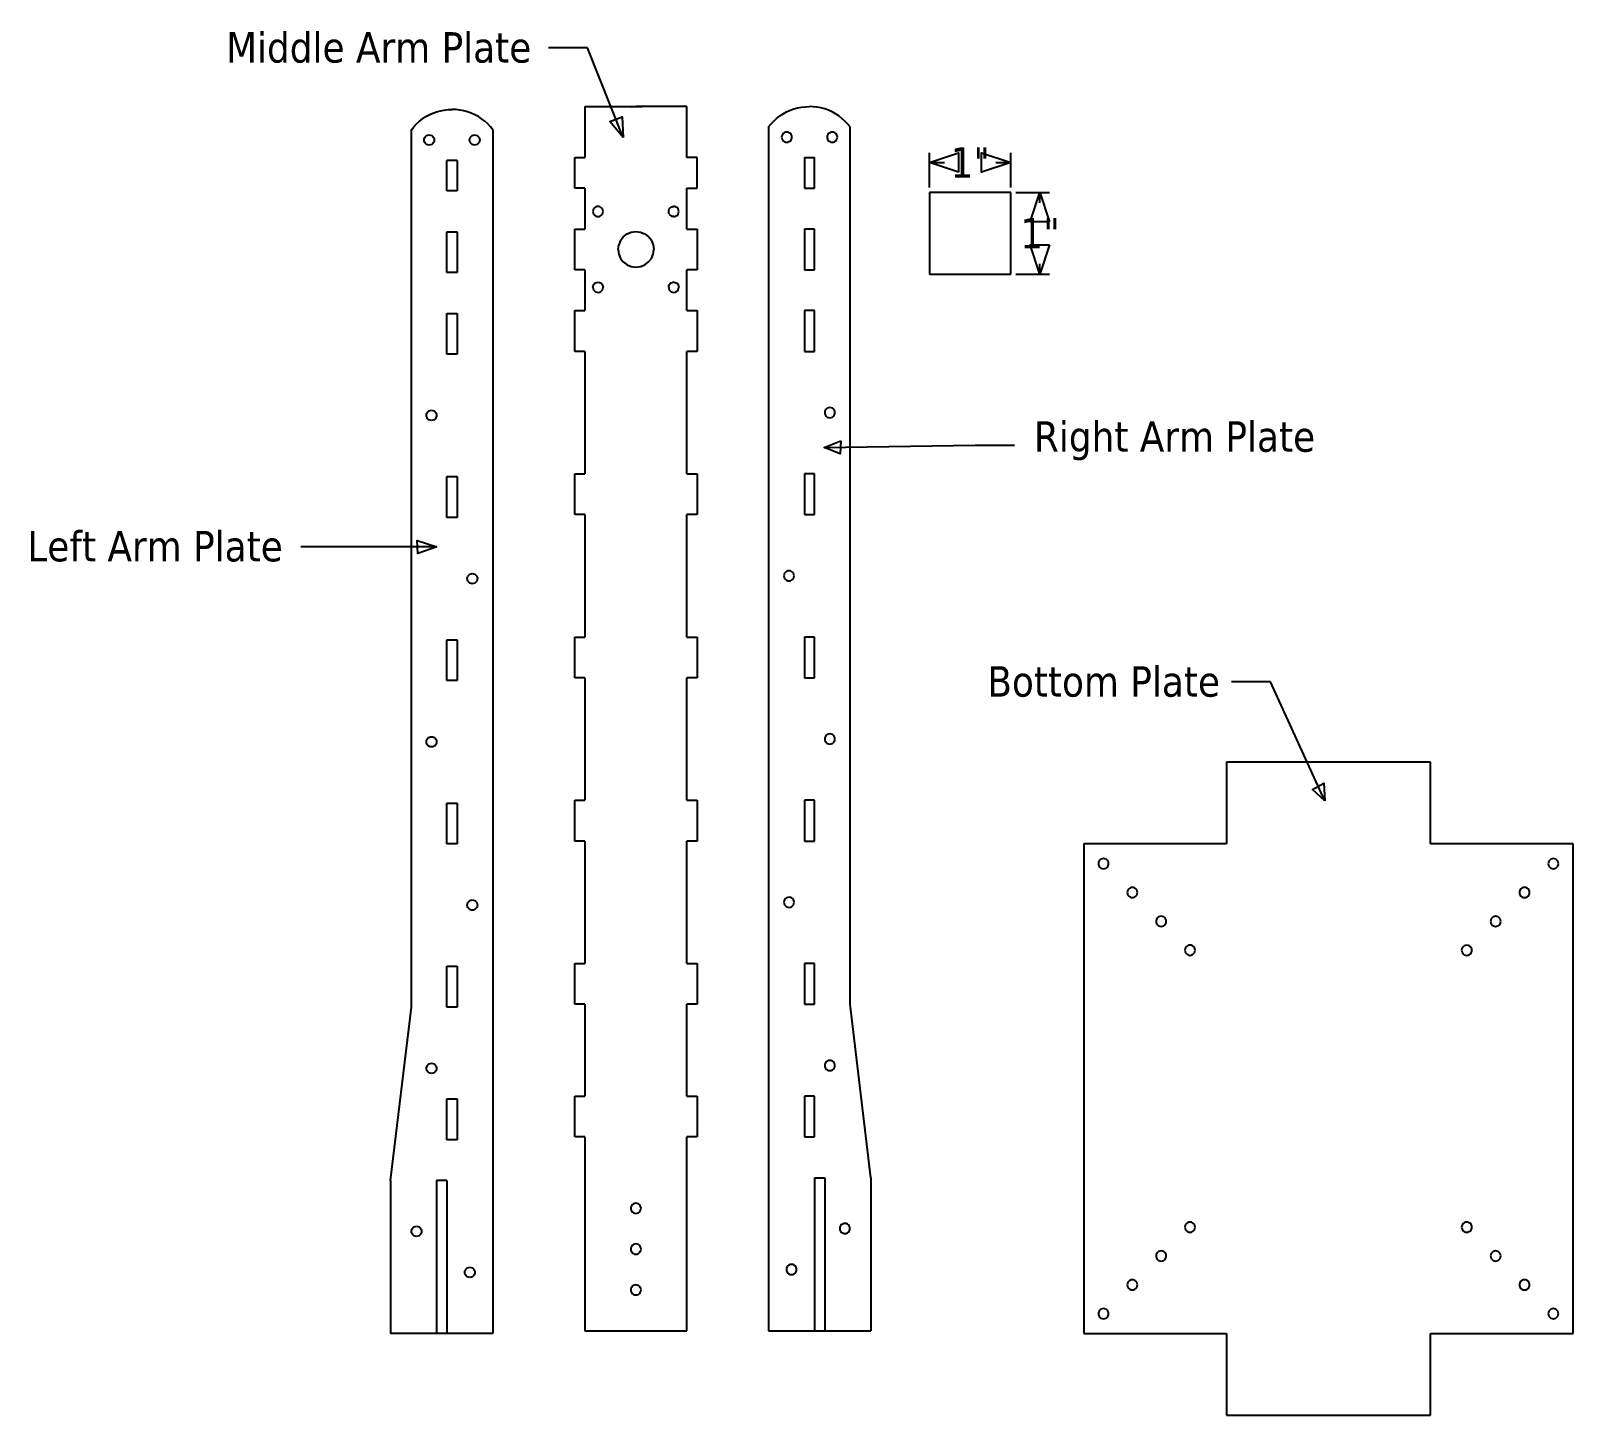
# Model space of a CAD drawing. Extents: x -13.1 to 8, y -9.6 to 9.4.
import ezdxf

# ---------------------------------------------------------------- set-up
doc = ezdxf.new("R2010")
doc.units = 0
doc.header["$MEASUREMENT"] = 0
doc.layers.get('0').update_dxf_attribs({"linetype": 'CONTINUOUS'})
doc.styles.add('TAHOMA', font='Tahoma', dxfattribs={"height": 0.2})

msp = doc.modelspace()

# ---------------------------------------------------------------- texts
at = {"color": 250, "attachment_point": 7, "style": 'TAHOMA'}
for s, insert, char_height in [('Middle Arm Plate', (-10.455, 8.951), 0.41684), ('1"', (-0.522, 7.382), 0.4168), ('1"', (0.434, 6.411), 0.4168), ('Right Arm Plate', (0.621, 3.507), 0.41684), ('Left Arm Plate', (-13.18, 2.115), 0.41684), ('Bottom Plate', (-0.018, 0.261), 0.41684)]:
    msp.add_mtext(s, dxfattribs=dict(at, insert=insert, char_height=char_height))

# ---------------------------------------------------------------- linework, layer by layer
at = {"color": 250}
for p, q in [((-5.5, 9.16), (-6.036, 9.16)), ((-5.01, 7.932), (-5.5, 9.16)), ((-0.813, 7.246), (-0.813, 7.724)), ((0.305, 7.246), (0.305, 7.724)), ((-0.813, 7.59), (-0.606, 7.59)), ((0.097, 7.59), (0.305, 7.59)), ((0.372, 7.179), (0.836, 7.179)), ((0.702, 7.038), (0.702, 7.179)), ((0.702, 6.06), (0.702, 6.201)), ((0.372, 6.06), (0.836, 6.06)), ((-2.254, 3.682), (-0.183, 3.715)), ((-0.183, 3.715), (0.353, 3.715)), ((-8.895, 2.323), (-9.431, 2.323)), ((-7.567, 2.321), (-8.895, 2.323)), ((3.865, 0.47), (3.329, 0.47)), ((4.609, -1.16), (3.865, 0.47))]:
    msp.add_line(p, q, dxfattribs=at)
for p, q in [((-7.669, 8.244), (-7.62, 8.266)), ((-7.62, 8.266), (-7.569, 8.284)), ((-7.569, 8.284), (-7.517, 8.299)), ((-7.517, 8.299), (-7.464, 8.309)), ((-7.464, 8.309), (-7.41, 8.315)), ((-7.41, 8.315), (-7.356, 8.318)), ((-7.302, 8.315), (-7.356, 8.318)), ((-7.249, 8.309), (-7.302, 8.315)), ((-7.196, 8.299), (-7.249, 8.309)), ((-7.143, 8.284), (-7.196, 8.299)), ((-7.093, 8.266), (-7.143, 8.284)), ((-7.043, 8.244), (-7.093, 8.266)), ((-5.535, 8.356), (-5.535, 7.657)), ((-5.535, 8.356), (-4.836, 8.356)), ((-4.9, 8.354), (-4.836, 8.356)), ((-4.836, 8.356), (-4.831, 8.356)), ((-4.137, 8.356), (-4.831, 8.356)), ((-4.831, 8.356), (-4.761, 8.353)), ((-4.137, 7.657), (-4.137, 8.356)), ((-2.864, 8.227), (-2.819, 8.256)), ((-2.819, 8.256), (-2.772, 8.282)), ((-2.772, 8.282), (-2.723, 8.305)), ((-2.723, 8.305), (-2.672, 8.323)), ((-2.672, 8.323), (-2.62, 8.337)), ((-2.62, 8.337), (-2.567, 8.348)), ((-2.567, 8.348), (-2.513, 8.354)), ((-2.513, 8.354), (-2.459, 8.356)), ((-2.405, 8.354), (-2.459, 8.356)), ((-2.352, 8.348), (-2.405, 8.354)), ((-2.299, 8.337), (-2.352, 8.348)), ((-2.247, 8.323), (-2.299, 8.337)), ((-2.196, 8.305), (-2.247, 8.323)), ((-2.147, 8.282), (-2.196, 8.305)), ((-2.099, 8.256), (-2.147, 8.282)), ((-2.054, 8.227), (-2.099, 8.256)), ((-7.915, 8.038), (-7.881, 8.08)), ((-7.915, -3.986), (-7.915, 8.038)), ((-7.881, 8.08), (-7.844, 8.119)), ((-7.844, 8.119), (-7.804, 8.155)), ((-7.804, 8.155), (-7.761, 8.188)), ((-7.761, 8.188), (-7.716, 8.218)), ((-7.716, 8.218), (-7.669, 8.244)), ((-6.996, 8.218), (-7.043, 8.244)), ((-6.951, 8.188), (-6.996, 8.218)), ((-6.908, 8.155), (-6.951, 8.188)), ((-6.868, 8.119), (-6.908, 8.155)), ((-6.831, 8.08), (-6.868, 8.119)), ((-6.797, 8.038), (-6.831, 8.08)), ((-6.797, 8.038), (-6.797, -8.46)), ((-3.018, 8.077), (-2.984, 8.118)), ((-3.018, 8.077), (-3.018, -8.422)), ((-2.984, 8.118), (-2.947, 8.158)), ((-2.947, 8.158), (-2.907, 8.194)), ((-2.907, 8.194), (-2.864, 8.227)), ((-2.011, 8.194), (-2.054, 8.227)), ((-1.971, 8.158), (-2.011, 8.194)), ((-1.934, 8.118), (-1.971, 8.158)), ((-1.9, 8.077), (-1.934, 8.118)), ((-1.9, -3.947), (-1.9, 8.077)), ((-7.741, 7.898), (-7.739, 7.916)), ((-7.739, 7.88), (-7.741, 7.898)), ((-7.739, 7.916), (-7.732, 7.933)), ((-7.732, 7.863), (-7.739, 7.88)), ((-7.732, 7.933), (-7.721, 7.947)), ((-7.721, 7.849), (-7.732, 7.863)), ((-7.721, 7.947), (-7.706, 7.959)), ((-7.706, 7.838), (-7.721, 7.849)), ((-7.706, 7.959), (-7.689, 7.966)), ((-7.689, 7.831), (-7.706, 7.838)), ((-7.689, 7.966), (-7.671, 7.968)), ((-7.671, 7.828), (-7.689, 7.831)), ((-7.671, 7.968), (-7.653, 7.966)), ((-7.653, 7.831), (-7.671, 7.828)), ((-7.653, 7.966), (-7.636, 7.959)), ((-7.636, 7.838), (-7.653, 7.831)), ((-7.636, 7.959), (-7.622, 7.947)), ((-7.622, 7.849), (-7.636, 7.838)), ((-7.622, 7.947), (-7.611, 7.933)), ((-7.611, 7.863), (-7.622, 7.849)), ((-7.611, 7.933), (-7.604, 7.916)), ((-7.604, 7.88), (-7.611, 7.863)), ((-7.604, 7.916), (-7.601, 7.898)), ((-7.601, 7.898), (-7.604, 7.88)), ((-7.118, 7.898), (-7.115, 7.916)), ((-7.115, 7.88), (-7.118, 7.898)), ((-7.115, 7.916), (-7.108, 7.933)), ((-7.108, 7.863), (-7.115, 7.88)), ((-7.108, 7.933), (-7.097, 7.947)), ((-7.097, 7.849), (-7.108, 7.863)), ((-7.097, 7.947), (-7.083, 7.959)), ((-7.083, 7.838), (-7.097, 7.849)), ((-7.083, 7.959), (-7.066, 7.966)), ((-7.066, 7.831), (-7.083, 7.838)), ((-7.066, 7.966), (-7.048, 7.968)), ((-7.048, 7.828), (-7.066, 7.831)), ((-7.048, 7.968), (-7.03, 7.966)), ((-7.03, 7.831), (-7.048, 7.828)), ((-7.03, 7.966), (-7.013, 7.959)), ((-7.013, 7.838), (-7.03, 7.831)), ((-7.013, 7.959), (-6.998, 7.947)), ((-6.998, 7.849), (-7.013, 7.838)), ((-6.998, 7.947), (-6.987, 7.933)), ((-6.987, 7.863), (-6.998, 7.849)), ((-6.987, 7.933), (-6.98, 7.916)), ((-6.98, 7.88), (-6.987, 7.863)), ((-6.98, 7.916), (-6.978, 7.898)), ((-6.978, 7.898), (-6.98, 7.88)), ((-2.835, 7.955), (-2.838, 7.937)), ((-2.838, 7.937), (-2.835, 7.919)), ((-2.828, 7.972), (-2.835, 7.955)), ((-2.835, 7.919), (-2.828, 7.902)), ((-2.817, 7.986), (-2.828, 7.972)), ((-2.828, 7.902), (-2.817, 7.887)), ((-2.803, 7.997), (-2.817, 7.986)), ((-2.817, 7.887), (-2.803, 7.876)), ((-2.786, 8.004), (-2.803, 7.997)), ((-2.803, 7.876), (-2.786, 7.869)), ((-2.768, 8.007), (-2.786, 8.004)), ((-2.786, 7.869), (-2.768, 7.867)), ((-2.75, 8.004), (-2.768, 8.007)), ((-2.768, 7.867), (-2.75, 7.869)), ((-2.733, 7.997), (-2.75, 8.004)), ((-2.75, 7.869), (-2.733, 7.876)), ((-2.718, 7.986), (-2.733, 7.997)), ((-2.733, 7.876), (-2.718, 7.887)), ((-2.707, 7.972), (-2.718, 7.986)), ((-2.718, 7.887), (-2.707, 7.902)), ((-2.7, 7.955), (-2.707, 7.972)), ((-2.707, 7.902), (-2.7, 7.919)), ((-2.698, 7.937), (-2.7, 7.955)), ((-2.7, 7.919), (-2.698, 7.937)), ((-2.212, 7.955), (-2.214, 7.937)), ((-2.214, 7.937), (-2.212, 7.919)), ((-2.205, 7.972), (-2.212, 7.955)), ((-2.212, 7.919), (-2.205, 7.902)), ((-2.194, 7.986), (-2.205, 7.972)), ((-2.205, 7.902), (-2.194, 7.887)), ((-2.179, 7.997), (-2.194, 7.986)), ((-2.194, 7.887), (-2.179, 7.876)), ((-2.162, 8.004), (-2.179, 7.997)), ((-2.179, 7.876), (-2.162, 7.869)), ((-2.144, 8.007), (-2.162, 8.004)), ((-2.162, 7.869), (-2.144, 7.867)), ((-2.126, 8.004), (-2.144, 8.007)), ((-2.144, 7.867), (-2.126, 7.869)), ((-2.109, 7.997), (-2.126, 8.004)), ((-2.126, 7.869), (-2.109, 7.876)), ((-2.095, 7.986), (-2.109, 7.997)), ((-2.109, 7.876), (-2.095, 7.887)), ((-2.084, 7.972), (-2.095, 7.986)), ((-2.095, 7.887), (-2.084, 7.902)), ((-2.077, 7.955), (-2.084, 7.972)), ((-2.084, 7.902), (-2.077, 7.919)), ((-2.074, 7.937), (-2.077, 7.955)), ((-2.077, 7.919), (-2.074, 7.937)), ((-7.289, 7.618), (-7.428, 7.618)), ((-7.428, 7.199), (-7.428, 7.618)), ((-7.289, 7.618), (-7.289, 7.199)), ((-5.675, 7.238), (-5.675, 7.657)), ((-5.675, 7.657), (-5.535, 7.657)), ((-3.997, 7.657), (-4.137, 7.657)), ((-3.997, 7.238), (-3.997, 7.657)), ((-2.527, 7.657), (-2.527, 7.238)), ((-2.527, 7.657), (-2.387, 7.657)), ((-2.387, 7.238), (-2.387, 7.657)), ((-7.289, 7.199), (-7.428, 7.199)), ((-5.535, 7.238), (-5.675, 7.238)), ((-5.535, 7.238), (-5.535, 6.678)), ((-4.137, 7.238), (-3.997, 7.238)), ((-4.137, 6.678), (-4.137, 7.238)), ((-2.527, 7.238), (-2.387, 7.238)), ((-5.39, 6.978), (-5.405, 6.967)), ((-5.373, 6.985), (-5.39, 6.978)), ((-5.355, 6.988), (-5.373, 6.985)), ((-5.337, 6.985), (-5.355, 6.988)), ((-5.32, 6.978), (-5.337, 6.985)), ((-5.306, 6.967), (-5.32, 6.978)), ((-4.367, 6.967), (-4.352, 6.978)), ((-4.352, 6.978), (-4.335, 6.985)), ((-4.335, 6.985), (-4.317, 6.988)), ((-4.299, 6.985), (-4.317, 6.988)), ((-4.282, 6.978), (-4.299, 6.985)), ((-4.268, 6.967), (-4.282, 6.978)), ((-0.813, 7.179), (-0.813, 6.06)), ((0.305, 7.179), (-0.813, 7.179)), ((0.305, 6.06), (0.305, 7.179)), ((-5.423, 6.936), (-5.425, 6.918)), ((-5.425, 6.918), (-5.423, 6.9)), ((-5.416, 6.953), (-5.423, 6.936)), ((-5.423, 6.9), (-5.416, 6.883)), ((-5.405, 6.967), (-5.416, 6.953)), ((-5.416, 6.883), (-5.405, 6.868)), ((-5.405, 6.868), (-5.39, 6.857)), ((-5.39, 6.857), (-5.373, 6.85)), ((-5.373, 6.85), (-5.355, 6.848)), ((-5.355, 6.848), (-5.337, 6.85)), ((-5.337, 6.85), (-5.32, 6.857)), ((-5.32, 6.857), (-5.306, 6.868)), ((-5.295, 6.953), (-5.306, 6.967)), ((-5.306, 6.868), (-5.295, 6.883)), ((-5.288, 6.936), (-5.295, 6.953)), ((-5.295, 6.883), (-5.288, 6.9)), ((-5.285, 6.918), (-5.288, 6.936)), ((-5.288, 6.9), (-5.285, 6.918)), ((-4.387, 6.918), (-4.385, 6.936)), ((-4.385, 6.9), (-4.387, 6.918)), ((-4.385, 6.936), (-4.378, 6.953)), ((-4.378, 6.883), (-4.385, 6.9)), ((-4.378, 6.953), (-4.367, 6.967)), ((-4.378, 6.883), (-4.367, 6.868)), ((-4.367, 6.868), (-4.352, 6.857)), ((-4.352, 6.857), (-4.335, 6.85)), ((-4.317, 6.848), (-4.335, 6.85)), ((-4.317, 6.848), (-4.299, 6.85)), ((-4.299, 6.85), (-4.282, 6.857)), ((-4.282, 6.857), (-4.268, 6.868)), ((-4.257, 6.953), (-4.268, 6.967)), ((-4.268, 6.868), (-4.257, 6.883)), ((-4.25, 6.936), (-4.257, 6.953)), ((-4.257, 6.883), (-4.25, 6.9)), ((-4.247, 6.918), (-4.25, 6.936)), ((-4.25, 6.9), (-4.247, 6.918)), ((-7.428, 6.08), (-7.428, 6.64)), ((-7.428, 6.64), (-7.289, 6.64)), ((-7.289, 6.64), (-7.289, 6.08)), ((-5.675, 6.119), (-5.675, 6.678)), ((-5.675, 6.678), (-5.535, 6.678)), ((-5.048, 6.521), (-5.009, 6.572)), ((-5.009, 6.572), (-4.958, 6.611)), ((-4.958, 6.611), (-4.899, 6.635)), ((-4.899, 6.635), (-4.836, 6.643)), ((-4.836, 6.643), (-4.773, 6.635)), ((-4.773, 6.635), (-4.714, 6.611)), ((-4.714, 6.611), (-4.663, 6.572)), ((-4.624, 6.521), (-4.663, 6.572)), ((-4.137, 6.678), (-3.997, 6.678)), ((-3.997, 6.678), (-3.997, 6.119)), ((-2.527, 6.678), (-2.527, 6.119)), ((-2.387, 6.678), (-2.527, 6.678)), ((-2.387, 6.119), (-2.387, 6.678)), ((-5.081, 6.399), (-5.072, 6.462)), ((-5.081, 6.399), (-5.072, 6.335)), ((-5.048, 6.521), (-5.072, 6.462)), ((-4.624, 6.521), (-4.6, 6.462)), ((-4.6, 6.462), (-4.591, 6.399)), ((-4.6, 6.335), (-4.591, 6.399)), ((-5.072, 6.335), (-5.048, 6.276)), ((-5.048, 6.276), (-5.009, 6.226)), ((-5.009, 6.226), (-4.958, 6.187)), ((-4.958, 6.187), (-4.899, 6.162)), ((-4.899, 6.162), (-4.836, 6.154)), ((-4.836, 6.154), (-4.773, 6.162)), ((-4.773, 6.162), (-4.714, 6.187)), ((-4.714, 6.187), (-4.663, 6.226)), ((-4.663, 6.226), (-4.624, 6.276)), ((-4.624, 6.276), (-4.6, 6.335)), ((-7.289, 6.08), (-7.428, 6.08)), ((-5.535, 6.119), (-5.675, 6.119)), ((-5.535, 6.119), (-5.535, 5.56)), ((-5.416, 5.915), (-5.405, 5.929)), ((-5.405, 5.929), (-5.39, 5.94)), ((-5.39, 5.94), (-5.373, 5.947)), ((-5.373, 5.947), (-5.355, 5.95)), ((-5.355, 5.95), (-5.337, 5.947)), ((-5.337, 5.947), (-5.32, 5.94)), ((-5.32, 5.94), (-5.306, 5.929)), ((-5.306, 5.929), (-5.295, 5.915)), ((-4.378, 5.915), (-4.367, 5.929)), ((-4.367, 5.929), (-4.352, 5.94)), ((-4.352, 5.94), (-4.335, 5.947)), ((-4.317, 5.95), (-4.335, 5.947)), ((-4.317, 5.95), (-4.299, 5.947)), ((-4.299, 5.947), (-4.282, 5.94)), ((-4.282, 5.94), (-4.268, 5.929)), ((-4.268, 5.929), (-4.257, 5.915)), ((-3.997, 6.119), (-4.137, 6.119)), ((-4.137, 5.56), (-4.137, 6.119)), ((-2.527, 6.119), (-2.387, 6.119)), ((-0.813, 6.06), (0.305, 6.06)), ((-5.425, 5.88), (-5.423, 5.898)), ((-5.425, 5.88), (-5.423, 5.862)), ((-5.423, 5.898), (-5.416, 5.915)), ((-5.423, 5.862), (-5.416, 5.845)), ((-5.416, 5.845), (-5.405, 5.83)), ((-5.405, 5.83), (-5.39, 5.819)), ((-5.39, 5.819), (-5.373, 5.812)), ((-5.373, 5.812), (-5.355, 5.81)), ((-5.355, 5.81), (-5.337, 5.812)), ((-5.337, 5.812), (-5.32, 5.819)), ((-5.32, 5.819), (-5.306, 5.83)), ((-5.306, 5.83), (-5.295, 5.845)), ((-5.295, 5.915), (-5.288, 5.898)), ((-5.295, 5.845), (-5.288, 5.862)), ((-5.288, 5.898), (-5.285, 5.88)), ((-5.288, 5.862), (-5.285, 5.88)), ((-4.387, 5.88), (-4.385, 5.898)), ((-4.387, 5.88), (-4.385, 5.862)), ((-4.385, 5.898), (-4.378, 5.915)), ((-4.385, 5.862), (-4.378, 5.845)), ((-4.378, 5.845), (-4.367, 5.83)), ((-4.367, 5.83), (-4.352, 5.819)), ((-4.352, 5.819), (-4.335, 5.812)), ((-4.335, 5.812), (-4.317, 5.81)), ((-4.317, 5.81), (-4.299, 5.812)), ((-4.299, 5.812), (-4.282, 5.819)), ((-4.282, 5.819), (-4.268, 5.83)), ((-4.268, 5.83), (-4.257, 5.845)), ((-4.257, 5.915), (-4.25, 5.898)), ((-4.257, 5.845), (-4.25, 5.862)), ((-4.25, 5.898), (-4.247, 5.88)), ((-4.25, 5.862), (-4.247, 5.88)), ((-7.428, 5.521), (-7.289, 5.521)), ((-7.428, 4.962), (-7.428, 5.521)), ((-7.289, 5.521), (-7.289, 4.962)), ((-5.675, 5.001), (-5.675, 5.56)), ((-5.675, 5.56), (-5.535, 5.56)), ((-4.137, 5.56), (-3.997, 5.56)), ((-3.997, 5.56), (-3.997, 5.001)), ((-2.527, 5.56), (-2.527, 5.001)), ((-2.387, 5.56), (-2.527, 5.56)), ((-2.387, 5.001), (-2.387, 5.56)), ((-7.289, 4.962), (-7.428, 4.962)), ((-5.535, 5.001), (-5.675, 5.001)), ((-5.535, 5.001), (-5.535, 3.323)), ((-4.137, 3.323), (-4.137, 5.001)), ((-3.997, 5.001), (-4.137, 5.001)), ((-2.527, 5.001), (-2.387, 5.001)), ((-2.195, 4.229), (-2.212, 4.222)), ((-2.177, 4.232), (-2.195, 4.229)), ((-2.159, 4.229), (-2.177, 4.232)), ((-2.142, 4.222), (-2.159, 4.229)), ((-7.708, 4.123), (-7.706, 4.141)), ((-7.706, 4.105), (-7.708, 4.123)), ((-7.706, 4.141), (-7.699, 4.158)), ((-7.699, 4.088), (-7.706, 4.105)), ((-7.699, 4.158), (-7.688, 4.173)), ((-7.688, 4.074), (-7.699, 4.088)), ((-7.688, 4.173), (-7.673, 4.184)), ((-7.673, 4.063), (-7.688, 4.074)), ((-7.673, 4.184), (-7.656, 4.191)), ((-7.656, 4.056), (-7.673, 4.063)), ((-7.656, 4.191), (-7.638, 4.193)), ((-7.638, 4.053), (-7.656, 4.056)), ((-7.638, 4.193), (-7.62, 4.191)), ((-7.62, 4.056), (-7.638, 4.053)), ((-7.62, 4.191), (-7.603, 4.184)), ((-7.603, 4.063), (-7.62, 4.056)), ((-7.603, 4.184), (-7.589, 4.173)), ((-7.589, 4.074), (-7.603, 4.063)), ((-7.589, 4.173), (-7.578, 4.158)), ((-7.578, 4.088), (-7.589, 4.074)), ((-7.578, 4.158), (-7.571, 4.141)), ((-7.571, 4.105), (-7.578, 4.088)), ((-7.571, 4.141), (-7.568, 4.123)), ((-7.568, 4.123), (-7.571, 4.105)), ((-2.245, 4.18), (-2.247, 4.162)), ((-2.247, 4.162), (-2.245, 4.144)), ((-2.238, 4.197), (-2.245, 4.18)), ((-2.245, 4.144), (-2.238, 4.127)), ((-2.227, 4.211), (-2.238, 4.197)), ((-2.238, 4.127), (-2.227, 4.112)), ((-2.212, 4.222), (-2.227, 4.211)), ((-2.227, 4.112), (-2.212, 4.101)), ((-2.212, 4.101), (-2.195, 4.094)), ((-2.195, 4.094), (-2.177, 4.092)), ((-2.177, 4.092), (-2.159, 4.094)), ((-2.159, 4.094), (-2.142, 4.101)), ((-2.128, 4.211), (-2.142, 4.222)), ((-2.142, 4.101), (-2.128, 4.112)), ((-2.117, 4.197), (-2.128, 4.211)), ((-2.128, 4.112), (-2.117, 4.127)), ((-2.11, 4.18), (-2.117, 4.197)), ((-2.117, 4.127), (-2.11, 4.144)), ((-2.107, 4.162), (-2.11, 4.18)), ((-2.11, 4.144), (-2.107, 4.162)), ((-7.428, 3.284), (-7.289, 3.284)), ((-7.428, 2.725), (-7.428, 3.284)), ((-7.289, 3.284), (-7.289, 2.725)), ((-5.675, 2.764), (-5.675, 3.323)), ((-5.675, 3.323), (-5.535, 3.323)), ((-4.137, 3.323), (-3.997, 3.323)), ((-3.997, 3.323), (-3.997, 2.764)), ((-2.527, 3.323), (-2.527, 2.764)), ((-2.387, 3.323), (-2.527, 3.323)), ((-2.387, 2.764), (-2.387, 3.323)), ((-5.535, 2.764), (-5.675, 2.764)), ((-5.535, 2.764), (-5.535, 1.086)), ((-3.997, 2.764), (-4.137, 2.764)), ((-4.137, 1.086), (-4.137, 2.764)), ((-2.527, 2.764), (-2.387, 2.764)), ((-7.289, 2.725), (-7.428, 2.725)), ((-7.149, 1.886), (-7.146, 1.904)), ((-7.146, 1.904), (-7.139, 1.921)), ((-7.139, 1.921), (-7.128, 1.935)), ((-7.128, 1.935), (-7.114, 1.947)), ((-7.114, 1.947), (-7.097, 1.954)), ((-7.097, 1.954), (-7.079, 1.956)), ((-7.079, 1.956), (-7.061, 1.954)), ((-7.061, 1.954), (-7.044, 1.947)), ((-7.044, 1.947), (-7.029, 1.935)), ((-7.029, 1.935), (-7.018, 1.921)), ((-7.018, 1.921), (-7.011, 1.904)), ((-7.011, 1.904), (-7.009, 1.886)), ((-2.804, 1.943), (-2.806, 1.925)), ((-2.806, 1.925), (-2.804, 1.907)), ((-2.797, 1.96), (-2.804, 1.943)), ((-2.804, 1.907), (-2.797, 1.89)), ((-2.786, 1.974), (-2.797, 1.96)), ((-2.771, 1.985), (-2.786, 1.974)), ((-2.755, 1.992), (-2.771, 1.985)), ((-2.737, 1.995), (-2.755, 1.992)), ((-2.718, 1.992), (-2.737, 1.995)), ((-2.702, 1.985), (-2.718, 1.992)), ((-2.687, 1.974), (-2.702, 1.985)), ((-2.676, 1.96), (-2.687, 1.974)), ((-2.669, 1.943), (-2.676, 1.96)), ((-2.676, 1.89), (-2.669, 1.907)), ((-2.667, 1.925), (-2.669, 1.943)), ((-2.669, 1.907), (-2.667, 1.925)), ((-7.146, 1.868), (-7.149, 1.886)), ((-7.139, 1.851), (-7.146, 1.868)), ((-7.128, 1.837), (-7.139, 1.851)), ((-7.114, 1.826), (-7.128, 1.837)), ((-7.097, 1.819), (-7.114, 1.826)), ((-7.079, 1.816), (-7.097, 1.819)), ((-7.061, 1.819), (-7.079, 1.816)), ((-7.044, 1.826), (-7.061, 1.819)), ((-7.029, 1.837), (-7.044, 1.826)), ((-7.018, 1.851), (-7.029, 1.837)), ((-7.011, 1.868), (-7.018, 1.851)), ((-7.009, 1.886), (-7.011, 1.868)), ((-2.797, 1.89), (-2.786, 1.875)), ((-2.786, 1.875), (-2.771, 1.864)), ((-2.771, 1.864), (-2.755, 1.857)), ((-2.755, 1.857), (-2.737, 1.855)), ((-2.737, 1.855), (-2.718, 1.857)), ((-2.718, 1.857), (-2.702, 1.864)), ((-2.702, 1.864), (-2.687, 1.875)), ((-2.687, 1.875), (-2.676, 1.89)), ((-5.675, 0.527), (-5.675, 1.086)), ((-5.675, 1.086), (-5.535, 1.086)), ((-4.137, 1.086), (-3.997, 1.086)), ((-3.997, 1.086), (-3.997, 0.527)), ((-2.527, 1.086), (-2.527, 0.527)), ((-2.387, 1.086), (-2.527, 1.086)), ((-2.387, 0.527), (-2.387, 1.086)), ((-7.428, 1.047), (-7.289, 1.047)), ((-7.428, 0.488), (-7.428, 1.047)), ((-7.289, 1.047), (-7.289, 0.488)), ((-7.289, 0.488), (-7.428, 0.488)), ((-5.535, 0.527), (-5.675, 0.527)), ((-5.535, 0.527), (-5.535, -1.151)), ((-3.997, 0.527), (-4.137, 0.527)), ((-4.137, -1.151), (-4.137, 0.527)), ((-2.527, 0.527), (-2.387, 0.527)), ((-7.708, -0.351), (-7.706, -0.333)), ((-7.706, -0.369), (-7.708, -0.351)), ((-7.706, -0.333), (-7.699, -0.316)), ((-7.699, -0.386), (-7.706, -0.369)), ((-7.699, -0.316), (-7.688, -0.302)), ((-7.688, -0.4), (-7.699, -0.386)), ((-7.688, -0.302), (-7.673, -0.29)), ((-7.673, -0.411), (-7.688, -0.4)), ((-7.673, -0.29), (-7.656, -0.283)), ((-7.656, -0.418), (-7.673, -0.411)), ((-7.656, -0.283), (-7.638, -0.281)), ((-7.638, -0.421), (-7.656, -0.418)), ((-7.638, -0.281), (-7.62, -0.283)), ((-7.62, -0.418), (-7.638, -0.421)), ((-7.62, -0.283), (-7.603, -0.29)), ((-7.603, -0.411), (-7.62, -0.418)), ((-7.603, -0.29), (-7.589, -0.302)), ((-7.589, -0.4), (-7.603, -0.411)), ((-7.589, -0.302), (-7.578, -0.316)), ((-7.578, -0.386), (-7.589, -0.4)), ((-7.578, -0.316), (-7.571, -0.333)), ((-7.571, -0.369), (-7.578, -0.386)), ((-7.571, -0.333), (-7.568, -0.351)), ((-7.568, -0.351), (-7.571, -0.369)), ((-2.245, -0.294), (-2.247, -0.312)), ((-2.247, -0.312), (-2.245, -0.33)), ((-2.238, -0.277), (-2.245, -0.294)), ((-2.245, -0.33), (-2.238, -0.347)), ((-2.227, -0.263), (-2.238, -0.277)), ((-2.238, -0.347), (-2.227, -0.362)), ((-2.212, -0.252), (-2.227, -0.263)), ((-2.227, -0.362), (-2.212, -0.373)), ((-2.195, -0.245), (-2.212, -0.252)), ((-2.212, -0.373), (-2.195, -0.38)), ((-2.177, -0.242), (-2.195, -0.245)), ((-2.195, -0.38), (-2.177, -0.382)), ((-2.159, -0.245), (-2.177, -0.242)), ((-2.177, -0.382), (-2.159, -0.38)), ((-2.142, -0.252), (-2.159, -0.245)), ((-2.159, -0.38), (-2.142, -0.373)), ((-2.128, -0.263), (-2.142, -0.252)), ((-2.142, -0.373), (-2.128, -0.362)), ((-2.117, -0.277), (-2.128, -0.263)), ((-2.128, -0.362), (-2.117, -0.347)), ((-2.11, -0.294), (-2.117, -0.277)), ((-2.117, -0.347), (-2.11, -0.33)), ((-2.107, -0.312), (-2.11, -0.294)), ((-2.11, -0.33), (-2.107, -0.312)), ((6.056, -0.631), (3.26, -0.631)), ((3.26, -0.631), (3.26, -1.749)), ((6.056, -1.749), (6.056, -0.631)), ((-7.428, -1.749), (-7.428, -1.19)), ((-7.428, -1.19), (-7.289, -1.19)), ((-7.289, -1.19), (-7.289, -1.749)), ((-5.675, -1.71), (-5.675, -1.151)), ((-5.675, -1.151), (-5.535, -1.151)), ((-4.137, -1.151), (-3.997, -1.151)), ((-3.997, -1.151), (-3.997, -1.71)), ((-2.527, -1.151), (-2.527, -1.71)), ((-2.387, -1.151), (-2.527, -1.151)), ((-2.387, -1.71), (-2.387, -1.151)), ((-7.289, -1.749), (-7.428, -1.749)), ((-5.535, -1.71), (-5.675, -1.71)), ((-5.535, -1.71), (-5.535, -3.388)), ((-3.997, -1.71), (-4.137, -1.71)), ((-4.137, -3.388), (-4.137, -1.71)), ((-2.527, -1.71), (-2.387, -1.71)), ((1.303, -1.749), (1.303, -8.46)), ((3.26, -1.749), (1.303, -1.749)), ((8.014, -1.749), (6.056, -1.749)), ((8.014, -8.46), (8.014, -1.749)), ((1.506, -2.002), (1.504, -2.02)), ((1.504, -2.02), (1.506, -2.038)), ((1.513, -1.985), (1.506, -2.002)), ((1.506, -2.038), (1.513, -2.055)), ((1.524, -1.971), (1.513, -1.985)), ((1.513, -2.055), (1.524, -2.07)), ((1.539, -1.96), (1.524, -1.971)), ((1.524, -2.07), (1.539, -2.081)), ((1.556, -1.953), (1.539, -1.96)), ((1.539, -2.081), (1.556, -2.088)), ((1.574, -1.95), (1.556, -1.953)), ((1.556, -2.088), (1.574, -2.09)), ((1.592, -1.953), (1.574, -1.95)), ((1.574, -2.09), (1.592, -2.088)), ((1.609, -1.96), (1.592, -1.953)), ((1.592, -2.088), (1.609, -2.081)), ((1.623, -1.971), (1.609, -1.96)), ((1.609, -2.081), (1.623, -2.07)), ((1.634, -1.985), (1.623, -1.971)), ((1.623, -2.07), (1.634, -2.055)), ((1.641, -2.002), (1.634, -1.985)), ((1.634, -2.055), (1.641, -2.038)), ((1.644, -2.02), (1.641, -2.002)), ((1.641, -2.038), (1.644, -2.02)), ((7.674, -2.003), (7.672, -2.021)), ((7.672, -2.021), (7.674, -2.039)), ((7.681, -1.986), (7.674, -2.003)), ((7.674, -2.039), (7.681, -2.056)), ((7.692, -1.972), (7.681, -1.986)), ((7.681, -2.056), (7.692, -2.07)), ((7.707, -1.96), (7.692, -1.972)), ((7.692, -2.07), (7.707, -2.082)), ((7.724, -1.953), (7.707, -1.96)), ((7.707, -2.082), (7.724, -2.088)), ((7.742, -1.951), (7.724, -1.953)), ((7.724, -2.088), (7.742, -2.091)), ((7.76, -1.953), (7.742, -1.951)), ((7.742, -2.091), (7.76, -2.088)), ((7.777, -1.96), (7.76, -1.953)), ((7.76, -2.088), (7.777, -2.082)), ((7.791, -1.972), (7.777, -1.96)), ((7.777, -2.082), (7.791, -2.07)), ((7.802, -1.986), (7.791, -1.972)), ((7.791, -2.07), (7.802, -2.056)), ((7.809, -2.003), (7.802, -1.986)), ((7.802, -2.056), (7.809, -2.039)), ((7.812, -2.021), (7.809, -2.003)), ((7.809, -2.039), (7.812, -2.021)), ((-7.128, -2.539), (-7.114, -2.527)), ((-7.114, -2.527), (-7.097, -2.52)), ((-7.097, -2.52), (-7.079, -2.518)), ((-7.079, -2.518), (-7.061, -2.52)), ((-7.061, -2.52), (-7.044, -2.527)), ((-7.044, -2.527), (-7.029, -2.539)), ((-2.804, -2.531), (-2.806, -2.549)), ((-2.797, -2.514), (-2.804, -2.531)), ((-2.786, -2.5), (-2.797, -2.514)), ((-2.771, -2.489), (-2.786, -2.5)), ((-2.755, -2.482), (-2.771, -2.489)), ((-2.737, -2.479), (-2.755, -2.482)), ((-2.718, -2.482), (-2.737, -2.479)), ((-2.702, -2.489), (-2.718, -2.482)), ((-2.687, -2.5), (-2.702, -2.489)), ((-2.676, -2.514), (-2.687, -2.5)), ((-2.669, -2.531), (-2.676, -2.514)), ((-2.667, -2.549), (-2.669, -2.531)), ((1.902, -2.398), (1.899, -2.416)), ((1.899, -2.416), (1.902, -2.434)), ((1.909, -2.381), (1.902, -2.398)), ((1.902, -2.434), (1.909, -2.451)), ((1.92, -2.366), (1.909, -2.381)), ((1.909, -2.451), (1.92, -2.465)), ((1.934, -2.355), (1.92, -2.366)), ((1.92, -2.465), (1.934, -2.476)), ((1.951, -2.348), (1.934, -2.355)), ((1.934, -2.476), (1.951, -2.483)), ((1.969, -2.346), (1.951, -2.348)), ((1.951, -2.483), (1.969, -2.486)), ((1.987, -2.348), (1.969, -2.346)), ((1.969, -2.486), (1.987, -2.483)), ((2.004, -2.355), (1.987, -2.348)), ((1.987, -2.483), (2.004, -2.476)), ((2.019, -2.366), (2.004, -2.355)), ((2.004, -2.476), (2.019, -2.465)), ((2.03, -2.381), (2.019, -2.366)), ((2.019, -2.465), (2.03, -2.451)), ((2.037, -2.398), (2.03, -2.381)), ((2.03, -2.451), (2.037, -2.434)), ((2.039, -2.416), (2.037, -2.398)), ((2.037, -2.434), (2.039, -2.416)), ((7.279, -2.398), (7.276, -2.416)), ((7.276, -2.416), (7.279, -2.435)), ((7.286, -2.381), (7.279, -2.398)), ((7.279, -2.435), (7.286, -2.451)), ((7.297, -2.367), (7.286, -2.381)), ((7.286, -2.451), (7.297, -2.466)), ((7.311, -2.356), (7.297, -2.367)), ((7.297, -2.466), (7.311, -2.477)), ((7.328, -2.349), (7.311, -2.356)), ((7.311, -2.477), (7.328, -2.484)), ((7.346, -2.347), (7.328, -2.349)), ((7.328, -2.484), (7.346, -2.486)), ((7.364, -2.349), (7.346, -2.347)), ((7.346, -2.486), (7.364, -2.484)), ((7.381, -2.356), (7.364, -2.349)), ((7.364, -2.484), (7.381, -2.477)), ((7.396, -2.367), (7.381, -2.356)), ((7.381, -2.477), (7.396, -2.466)), ((7.407, -2.381), (7.396, -2.367)), ((7.396, -2.466), (7.407, -2.451)), ((7.414, -2.398), (7.407, -2.381)), ((7.407, -2.451), (7.414, -2.435)), ((7.416, -2.416), (7.414, -2.398)), ((7.414, -2.435), (7.416, -2.416)), ((-7.149, -2.588), (-7.146, -2.57)), ((-7.146, -2.606), (-7.149, -2.588)), ((-7.146, -2.57), (-7.139, -2.553)), ((-7.139, -2.623), (-7.146, -2.606)), ((-7.139, -2.553), (-7.128, -2.539)), ((-7.128, -2.637), (-7.139, -2.623)), ((-7.114, -2.649), (-7.128, -2.637)), ((-7.097, -2.656), (-7.114, -2.649)), ((-7.079, -2.658), (-7.097, -2.656)), ((-7.061, -2.656), (-7.079, -2.658)), ((-7.044, -2.649), (-7.061, -2.656)), ((-7.029, -2.637), (-7.044, -2.649)), ((-7.029, -2.539), (-7.018, -2.553)), ((-7.018, -2.623), (-7.029, -2.637)), ((-7.018, -2.553), (-7.011, -2.57)), ((-7.011, -2.606), (-7.018, -2.623)), ((-7.011, -2.57), (-7.009, -2.588)), ((-7.009, -2.588), (-7.011, -2.606)), ((-2.806, -2.549), (-2.804, -2.567)), ((-2.804, -2.567), (-2.797, -2.584)), ((-2.797, -2.584), (-2.786, -2.599)), ((-2.786, -2.599), (-2.771, -2.61)), ((-2.771, -2.61), (-2.755, -2.617)), ((-2.755, -2.617), (-2.737, -2.619)), ((-2.737, -2.619), (-2.718, -2.617)), ((-2.718, -2.617), (-2.702, -2.61)), ((-2.702, -2.61), (-2.687, -2.599)), ((-2.687, -2.599), (-2.676, -2.584)), ((-2.676, -2.584), (-2.669, -2.567)), ((-2.669, -2.567), (-2.667, -2.549)), ((2.347, -2.744), (2.33, -2.751)), ((2.365, -2.741), (2.347, -2.744)), ((2.383, -2.744), (2.365, -2.741)), ((2.4, -2.751), (2.383, -2.744)), ((6.933, -2.744), (6.916, -2.751)), ((6.951, -2.742), (6.933, -2.744)), ((6.969, -2.744), (6.951, -2.742)), ((6.986, -2.751), (6.969, -2.744)), ((2.297, -2.793), (2.295, -2.811)), ((2.295, -2.811), (2.297, -2.829)), ((2.304, -2.776), (2.297, -2.793)), ((2.297, -2.829), (2.304, -2.846)), ((2.315, -2.762), (2.304, -2.776)), ((2.304, -2.846), (2.315, -2.861)), ((2.33, -2.751), (2.315, -2.762)), ((2.315, -2.861), (2.33, -2.872)), ((2.33, -2.872), (2.347, -2.879)), ((2.347, -2.879), (2.365, -2.881)), ((2.365, -2.881), (2.383, -2.879)), ((2.383, -2.879), (2.4, -2.872)), ((2.414, -2.762), (2.4, -2.751)), ((2.4, -2.872), (2.414, -2.861)), ((2.425, -2.776), (2.414, -2.762)), ((2.414, -2.861), (2.425, -2.846)), ((2.432, -2.793), (2.425, -2.776)), ((2.425, -2.846), (2.432, -2.829)), ((2.435, -2.811), (2.432, -2.793)), ((2.432, -2.829), (2.435, -2.811)), ((6.883, -2.794), (6.881, -2.812)), ((6.881, -2.812), (6.883, -2.83)), ((6.89, -2.777), (6.883, -2.794)), ((6.883, -2.83), (6.89, -2.847)), ((6.901, -2.762), (6.89, -2.777)), ((6.89, -2.847), (6.901, -2.861)), ((6.916, -2.751), (6.901, -2.762)), ((6.901, -2.861), (6.916, -2.872)), ((6.916, -2.872), (6.933, -2.879)), ((6.933, -2.879), (6.951, -2.882)), ((6.951, -2.882), (6.969, -2.879)), ((6.969, -2.879), (6.986, -2.872)), ((7, -2.762), (6.986, -2.751)), ((6.986, -2.872), (7, -2.861)), ((7.011, -2.777), (7, -2.762)), ((7, -2.861), (7.011, -2.847)), ((7.018, -2.794), (7.011, -2.777)), ((7.011, -2.847), (7.018, -2.83)), ((7.021, -2.812), (7.018, -2.794)), ((7.018, -2.83), (7.021, -2.812)), ((2.7, -3.172), (2.693, -3.189)), ((2.711, -3.157), (2.7, -3.172)), ((2.725, -3.146), (2.711, -3.157)), ((2.742, -3.139), (2.725, -3.146)), ((2.76, -3.137), (2.742, -3.139)), ((2.778, -3.139), (2.76, -3.137)), ((2.795, -3.146), (2.778, -3.139)), ((2.809, -3.157), (2.795, -3.146)), ((2.821, -3.172), (2.809, -3.157)), ((2.828, -3.189), (2.821, -3.172)), ((6.506, -3.158), (6.495, -3.172)), ((6.52, -3.147), (6.506, -3.158)), ((6.537, -3.14), (6.52, -3.147)), ((6.555, -3.137), (6.537, -3.14)), ((6.573, -3.14), (6.555, -3.137)), ((6.59, -3.147), (6.573, -3.14)), ((6.605, -3.158), (6.59, -3.147)), ((6.616, -3.172), (6.605, -3.158)), ((2.693, -3.189), (2.69, -3.207)), ((2.69, -3.207), (2.693, -3.225)), ((2.693, -3.225), (2.7, -3.242)), ((2.7, -3.242), (2.711, -3.256)), ((2.711, -3.256), (2.725, -3.267)), ((2.725, -3.267), (2.742, -3.274)), ((2.742, -3.274), (2.76, -3.277)), ((2.76, -3.277), (2.778, -3.274)), ((2.778, -3.274), (2.795, -3.267)), ((2.795, -3.267), (2.809, -3.256)), ((2.809, -3.256), (2.821, -3.242)), ((2.821, -3.242), (2.828, -3.225)), ((2.83, -3.207), (2.828, -3.189)), ((2.828, -3.225), (2.83, -3.207)), ((6.488, -3.189), (6.485, -3.207)), ((6.485, -3.207), (6.488, -3.225)), ((6.495, -3.172), (6.488, -3.189)), ((6.488, -3.225), (6.495, -3.242)), ((6.495, -3.242), (6.506, -3.257)), ((6.506, -3.257), (6.52, -3.268)), ((6.52, -3.268), (6.537, -3.275)), ((6.537, -3.275), (6.555, -3.277)), ((6.555, -3.277), (6.573, -3.275)), ((6.573, -3.275), (6.59, -3.268)), ((6.59, -3.268), (6.605, -3.257)), ((6.605, -3.257), (6.616, -3.242)), ((6.623, -3.189), (6.616, -3.172)), ((6.616, -3.242), (6.623, -3.225)), ((6.625, -3.207), (6.623, -3.189)), ((6.623, -3.225), (6.625, -3.207)), ((-7.428, -3.986), (-7.428, -3.427)), ((-7.428, -3.427), (-7.289, -3.427)), ((-7.289, -3.427), (-7.289, -3.986)), ((-5.675, -3.947), (-5.675, -3.388)), ((-5.675, -3.388), (-5.535, -3.388)), ((-4.137, -3.388), (-3.997, -3.388)), ((-3.997, -3.388), (-3.997, -3.947)), ((-2.387, -3.388), (-2.527, -3.388)), ((-2.527, -3.388), (-2.527, -3.947)), ((-2.387, -3.947), (-2.387, -3.388)), ((-8.2, -6.363), (-7.915, -3.986)), ((-7.289, -3.986), (-7.428, -3.986)), ((-5.535, -3.947), (-5.675, -3.947)), ((-5.535, -3.947), (-5.535, -5.206)), ((-3.997, -3.947), (-4.137, -3.947)), ((-4.137, -5.206), (-4.137, -3.947)), ((-2.527, -3.947), (-2.387, -3.947)), ((-1.616, -6.324), (-1.9, -3.947)), ((-7.708, -4.825), (-7.706, -4.807)), ((-7.706, -4.843), (-7.708, -4.825)), ((-7.706, -4.807), (-7.699, -4.79)), ((-7.699, -4.86), (-7.706, -4.843)), ((-7.699, -4.79), (-7.688, -4.776)), ((-7.688, -4.874), (-7.699, -4.86)), ((-7.688, -4.776), (-7.673, -4.764)), ((-7.673, -4.764), (-7.656, -4.757)), ((-7.656, -4.757), (-7.638, -4.755)), ((-7.638, -4.755), (-7.62, -4.757)), ((-7.62, -4.757), (-7.603, -4.764)), ((-7.603, -4.764), (-7.589, -4.776)), ((-7.589, -4.776), (-7.578, -4.79)), ((-7.578, -4.86), (-7.589, -4.874)), ((-7.578, -4.79), (-7.571, -4.807)), ((-7.571, -4.843), (-7.578, -4.86)), ((-7.571, -4.807), (-7.568, -4.825)), ((-7.568, -4.825), (-7.571, -4.843)), ((-2.245, -4.768), (-2.247, -4.786)), ((-2.247, -4.786), (-2.245, -4.804)), ((-2.238, -4.751), (-2.245, -4.768)), ((-2.245, -4.804), (-2.238, -4.821)), ((-2.227, -4.737), (-2.238, -4.751)), ((-2.238, -4.821), (-2.227, -4.836)), ((-2.212, -4.726), (-2.227, -4.737)), ((-2.227, -4.836), (-2.212, -4.847)), ((-2.195, -4.719), (-2.212, -4.726)), ((-2.212, -4.847), (-2.195, -4.854)), ((-2.177, -4.716), (-2.195, -4.719)), ((-2.195, -4.854), (-2.177, -4.856)), ((-2.159, -4.719), (-2.177, -4.716)), ((-2.177, -4.856), (-2.159, -4.854)), ((-2.142, -4.726), (-2.159, -4.719)), ((-2.159, -4.854), (-2.142, -4.847)), ((-2.128, -4.737), (-2.142, -4.726)), ((-2.142, -4.847), (-2.128, -4.836)), ((-2.117, -4.751), (-2.128, -4.737)), ((-2.128, -4.836), (-2.117, -4.821)), ((-2.11, -4.768), (-2.117, -4.751)), ((-2.117, -4.821), (-2.11, -4.804)), ((-2.107, -4.786), (-2.11, -4.768)), ((-2.11, -4.804), (-2.107, -4.786)), ((-7.673, -4.886), (-7.688, -4.874)), ((-7.656, -4.893), (-7.673, -4.886)), ((-7.638, -4.895), (-7.656, -4.893)), ((-7.62, -4.893), (-7.638, -4.895)), ((-7.603, -4.886), (-7.62, -4.893)), ((-7.589, -4.874), (-7.603, -4.886)), ((-7.428, -5.804), (-7.428, -5.244)), ((-7.428, -5.244), (-7.289, -5.244)), ((-7.289, -5.244), (-7.289, -5.804)), ((-5.675, -5.765), (-5.675, -5.206)), ((-5.675, -5.206), (-5.535, -5.206)), ((-4.137, -5.206), (-3.997, -5.206)), ((-3.997, -5.206), (-3.997, -5.765)), ((-2.387, -5.206), (-2.527, -5.206)), ((-2.527, -5.206), (-2.527, -5.765)), ((-2.387, -5.765), (-2.387, -5.206)), ((-7.289, -5.804), (-7.428, -5.804)), ((-5.535, -5.765), (-5.675, -5.765)), ((-5.535, -5.765), (-5.535, -8.422)), ((-4.137, -8.422), (-4.137, -5.765)), ((-3.997, -5.765), (-4.137, -5.765)), ((-2.527, -5.765), (-2.387, -5.765)), ((-2.387, -6.324), (-2.387, -8.422)), ((-2.387, -6.324), (-2.245, -6.324)), ((-2.245, -6.324), (-2.245, -8.422)), ((-1.616, -6.324), (-1.616, -8.422)), ((-8.2, -6.363), (-8.2, -8.46)), ((-7.428, -6.363), (-7.571, -6.363)), ((-7.571, -6.363), (-7.571, -8.46)), ((-7.428, -6.363), (-7.428, -8.46)), ((-4.904, -6.726), (-4.906, -6.744)), ((-4.906, -6.744), (-4.904, -6.762)), ((-4.897, -6.709), (-4.904, -6.726)), ((-4.904, -6.762), (-4.897, -6.779)), ((-4.886, -6.694), (-4.897, -6.709)), ((-4.871, -6.683), (-4.886, -6.694)), ((-4.854, -6.676), (-4.871, -6.683)), ((-4.836, -6.674), (-4.854, -6.676)), ((-4.818, -6.676), (-4.836, -6.674)), ((-4.801, -6.683), (-4.818, -6.676)), ((-4.787, -6.694), (-4.801, -6.683)), ((-4.776, -6.709), (-4.787, -6.694)), ((-4.769, -6.726), (-4.776, -6.709)), ((-4.776, -6.779), (-4.769, -6.762)), ((-4.766, -6.744), (-4.769, -6.726)), ((-4.769, -6.762), (-4.766, -6.744)), ((-4.897, -6.779), (-4.886, -6.793)), ((-4.886, -6.793), (-4.871, -6.804)), ((-4.871, -6.804), (-4.854, -6.811)), ((-4.854, -6.811), (-4.836, -6.814)), ((-4.836, -6.814), (-4.818, -6.811)), ((-4.818, -6.811), (-4.801, -6.804)), ((-4.801, -6.804), (-4.787, -6.793)), ((-4.787, -6.793), (-4.776, -6.779)), ((-2.021, -6.972), (-2.032, -6.986)), ((-2.006, -6.96), (-2.021, -6.972)), ((-1.989, -6.953), (-2.006, -6.96)), ((-1.971, -6.951), (-1.989, -6.953)), ((-1.953, -6.953), (-1.971, -6.951)), ((-1.936, -6.96), (-1.953, -6.953)), ((-1.922, -6.972), (-1.936, -6.96)), ((-1.911, -6.986), (-1.922, -6.972)), ((2.7, -6.967), (2.693, -6.984)), ((2.711, -6.952), (2.7, -6.967)), ((2.726, -6.941), (2.711, -6.952)), ((2.743, -6.934), (2.726, -6.941)), ((2.761, -6.932), (2.743, -6.934)), ((2.779, -6.934), (2.761, -6.932)), ((2.796, -6.941), (2.779, -6.934)), ((2.81, -6.952), (2.796, -6.941)), ((2.821, -6.967), (2.81, -6.952)), ((2.828, -6.984), (2.821, -6.967)), ((6.495, -6.967), (6.488, -6.984)), ((6.506, -6.952), (6.495, -6.967)), ((6.52, -6.941), (6.506, -6.952)), ((6.537, -6.934), (6.52, -6.941)), ((6.555, -6.932), (6.537, -6.934)), ((6.573, -6.934), (6.555, -6.932)), ((6.59, -6.941), (6.573, -6.934)), ((6.605, -6.952), (6.59, -6.941)), ((6.616, -6.967), (6.605, -6.952)), ((6.623, -6.984), (6.616, -6.967)), ((-7.914, -7.06), (-7.912, -7.041)), ((-7.912, -7.078), (-7.914, -7.06)), ((-7.912, -7.041), (-7.905, -7.025)), ((-7.905, -7.095), (-7.912, -7.078)), ((-7.905, -7.025), (-7.894, -7.01)), ((-7.894, -7.109), (-7.905, -7.095)), ((-7.894, -7.01), (-7.879, -6.999)), ((-7.879, -7.12), (-7.894, -7.109)), ((-7.879, -6.999), (-7.862, -6.992)), ((-7.862, -7.127), (-7.879, -7.12)), ((-7.862, -6.992), (-7.844, -6.99)), ((-7.844, -7.129), (-7.862, -7.127)), ((-7.844, -6.99), (-7.826, -6.992)), ((-7.826, -7.127), (-7.844, -7.129)), ((-7.826, -6.992), (-7.809, -6.999)), ((-7.809, -7.12), (-7.826, -7.127)), ((-7.809, -6.999), (-7.795, -7.01)), ((-7.795, -7.109), (-7.809, -7.12)), ((-7.795, -7.01), (-7.784, -7.025)), ((-7.784, -7.095), (-7.795, -7.109)), ((-7.784, -7.025), (-7.777, -7.041)), ((-7.777, -7.078), (-7.784, -7.095)), ((-7.777, -7.041), (-7.774, -7.06)), ((-7.774, -7.06), (-7.777, -7.078)), ((-2.039, -7.003), (-2.041, -7.021)), ((-2.041, -7.021), (-2.039, -7.039)), ((-2.032, -6.986), (-2.039, -7.003)), ((-2.039, -7.039), (-2.032, -7.056)), ((-2.032, -7.056), (-2.021, -7.07)), ((-2.021, -7.07), (-2.006, -7.081)), ((-2.006, -7.081), (-1.989, -7.088)), ((-1.989, -7.088), (-1.971, -7.091)), ((-1.971, -7.091), (-1.953, -7.088)), ((-1.953, -7.088), (-1.936, -7.081)), ((-1.936, -7.081), (-1.922, -7.07)), ((-1.922, -7.07), (-1.911, -7.056)), ((-1.904, -7.003), (-1.911, -6.986)), ((-1.911, -7.056), (-1.904, -7.039)), ((-1.901, -7.021), (-1.904, -7.003)), ((-1.904, -7.039), (-1.901, -7.021)), ((2.693, -6.984), (2.691, -7.002)), ((2.691, -7.002), (2.693, -7.02)), ((2.693, -7.02), (2.7, -7.037)), ((2.7, -7.037), (2.711, -7.051)), ((2.711, -7.051), (2.726, -7.062)), ((2.726, -7.062), (2.743, -7.069)), ((2.743, -7.069), (2.761, -7.072)), ((2.761, -7.072), (2.779, -7.069)), ((2.779, -7.069), (2.796, -7.062)), ((2.796, -7.062), (2.81, -7.051)), ((2.81, -7.051), (2.821, -7.037)), ((2.821, -7.037), (2.828, -7.02)), ((2.831, -7.002), (2.828, -6.984)), ((2.828, -7.02), (2.831, -7.002)), ((6.488, -6.984), (6.485, -7.002)), ((6.485, -7.002), (6.488, -7.02)), ((6.488, -7.02), (6.495, -7.037)), ((6.495, -7.037), (6.506, -7.051)), ((6.506, -7.051), (6.52, -7.062)), ((6.52, -7.062), (6.537, -7.069)), ((6.537, -7.069), (6.555, -7.072)), ((6.555, -7.072), (6.573, -7.069)), ((6.573, -7.069), (6.59, -7.062)), ((6.59, -7.062), (6.605, -7.051)), ((6.605, -7.051), (6.616, -7.037)), ((6.616, -7.037), (6.623, -7.02)), ((6.625, -7.002), (6.623, -6.984)), ((6.623, -7.02), (6.625, -7.002)), ((-4.904, -7.285), (-4.906, -7.303)), ((-4.906, -7.303), (-4.904, -7.321)), ((-4.897, -7.268), (-4.904, -7.285)), ((-4.904, -7.321), (-4.897, -7.338)), ((-4.886, -7.254), (-4.897, -7.268)), ((-4.897, -7.338), (-4.886, -7.352)), ((-4.871, -7.242), (-4.886, -7.254)), ((-4.886, -7.352), (-4.871, -7.364)), ((-4.854, -7.235), (-4.871, -7.242)), ((-4.871, -7.364), (-4.854, -7.371)), ((-4.836, -7.233), (-4.854, -7.235)), ((-4.854, -7.371), (-4.836, -7.373)), ((-4.818, -7.235), (-4.836, -7.233)), ((-4.836, -7.373), (-4.818, -7.371)), ((-4.801, -7.242), (-4.818, -7.235)), ((-4.818, -7.371), (-4.801, -7.364)), ((-4.787, -7.254), (-4.801, -7.242)), ((-4.801, -7.364), (-4.787, -7.352)), ((-4.776, -7.268), (-4.787, -7.254)), ((-4.787, -7.352), (-4.776, -7.338)), ((-4.769, -7.285), (-4.776, -7.268)), ((-4.776, -7.338), (-4.769, -7.321)), ((-4.766, -7.303), (-4.769, -7.285)), ((-4.769, -7.321), (-4.766, -7.303)), ((2.298, -7.379), (2.295, -7.397)), ((2.295, -7.397), (2.298, -7.415)), ((2.305, -7.362), (2.298, -7.379)), ((2.316, -7.348), (2.305, -7.362)), ((2.33, -7.337), (2.316, -7.348)), ((2.347, -7.33), (2.33, -7.337)), ((2.365, -7.327), (2.347, -7.33)), ((2.383, -7.33), (2.365, -7.327)), ((2.4, -7.337), (2.383, -7.33)), ((2.415, -7.348), (2.4, -7.337)), ((2.426, -7.362), (2.415, -7.348)), ((2.433, -7.379), (2.426, -7.362)), ((2.435, -7.397), (2.433, -7.379)), ((2.433, -7.415), (2.435, -7.397)), ((6.883, -7.379), (6.881, -7.397)), ((6.881, -7.397), (6.883, -7.415)), ((6.89, -7.362), (6.883, -7.379)), ((6.901, -7.348), (6.89, -7.362)), ((6.916, -7.337), (6.901, -7.348)), ((6.933, -7.33), (6.916, -7.337)), ((6.951, -7.327), (6.933, -7.33)), ((6.969, -7.33), (6.951, -7.327)), ((6.986, -7.337), (6.969, -7.33)), ((7, -7.348), (6.986, -7.337)), ((7.011, -7.362), (7, -7.348)), ((7.018, -7.379), (7.011, -7.362)), ((7.021, -7.397), (7.018, -7.379)), ((7.018, -7.415), (7.021, -7.397)), ((-7.183, -7.621), (-7.18, -7.603)), ((-7.18, -7.603), (-7.173, -7.586)), ((-7.173, -7.586), (-7.162, -7.572)), ((-7.162, -7.572), (-7.148, -7.561)), ((-7.148, -7.561), (-7.131, -7.554)), ((-7.131, -7.554), (-7.113, -7.551)), ((-7.113, -7.551), (-7.095, -7.554)), ((-7.095, -7.554), (-7.078, -7.561)), ((-7.078, -7.561), (-7.063, -7.572)), ((-7.063, -7.572), (-7.052, -7.586)), ((-7.052, -7.586), (-7.045, -7.603)), ((-7.045, -7.603), (-7.043, -7.621)), ((-2.77, -7.565), (-2.773, -7.583)), ((-2.773, -7.583), (-2.77, -7.601)), ((-2.763, -7.548), (-2.77, -7.565)), ((-2.77, -7.601), (-2.763, -7.618)), ((-2.752, -7.533), (-2.763, -7.548)), ((-2.738, -7.522), (-2.752, -7.533)), ((-2.721, -7.515), (-2.738, -7.522)), ((-2.703, -7.513), (-2.721, -7.515)), ((-2.685, -7.515), (-2.703, -7.513)), ((-2.668, -7.522), (-2.685, -7.515)), ((-2.653, -7.533), (-2.668, -7.522)), ((-2.642, -7.548), (-2.653, -7.533)), ((-2.635, -7.565), (-2.642, -7.548)), ((-2.642, -7.618), (-2.635, -7.601)), ((-2.633, -7.583), (-2.635, -7.565)), ((-2.635, -7.601), (-2.633, -7.583)), ((2.298, -7.415), (2.305, -7.432)), ((2.305, -7.432), (2.316, -7.447)), ((2.316, -7.447), (2.33, -7.458)), ((2.33, -7.458), (2.347, -7.465)), ((2.347, -7.465), (2.365, -7.467)), ((2.365, -7.467), (2.383, -7.465)), ((2.383, -7.465), (2.4, -7.458)), ((2.4, -7.458), (2.415, -7.447)), ((2.415, -7.447), (2.426, -7.432)), ((2.426, -7.432), (2.433, -7.415)), ((6.883, -7.415), (6.89, -7.432)), ((6.89, -7.432), (6.901, -7.447)), ((6.901, -7.447), (6.916, -7.458)), ((6.916, -7.458), (6.933, -7.465)), ((6.933, -7.465), (6.951, -7.467)), ((6.951, -7.467), (6.969, -7.465)), ((6.969, -7.465), (6.986, -7.458)), ((6.986, -7.458), (7, -7.447)), ((7, -7.447), (7.011, -7.432)), ((7.011, -7.432), (7.018, -7.415)), ((-7.18, -7.639), (-7.183, -7.621)), ((-7.173, -7.656), (-7.18, -7.639)), ((-7.162, -7.671), (-7.173, -7.656)), ((-7.148, -7.682), (-7.162, -7.671)), ((-7.131, -7.689), (-7.148, -7.682)), ((-7.113, -7.691), (-7.131, -7.689)), ((-7.095, -7.689), (-7.113, -7.691)), ((-7.078, -7.682), (-7.095, -7.689)), ((-7.063, -7.671), (-7.078, -7.682)), ((-7.052, -7.656), (-7.063, -7.671)), ((-7.045, -7.639), (-7.052, -7.656)), ((-7.043, -7.621), (-7.045, -7.639)), ((-4.886, -7.813), (-4.897, -7.827)), ((-4.871, -7.802), (-4.886, -7.813)), ((-4.854, -7.795), (-4.871, -7.802)), ((-4.836, -7.792), (-4.854, -7.795)), ((-4.818, -7.795), (-4.836, -7.792)), ((-4.801, -7.802), (-4.818, -7.795)), ((-4.787, -7.813), (-4.801, -7.802)), ((-4.776, -7.827), (-4.787, -7.813)), ((-2.763, -7.618), (-2.752, -7.632)), ((-2.752, -7.632), (-2.738, -7.643)), ((-2.738, -7.643), (-2.721, -7.65)), ((-2.721, -7.65), (-2.703, -7.653)), ((-2.703, -7.653), (-2.685, -7.65)), ((-2.685, -7.65), (-2.668, -7.643)), ((-2.668, -7.643), (-2.653, -7.632)), ((-2.653, -7.632), (-2.642, -7.618)), ((1.902, -7.775), (1.9, -7.793)), ((1.9, -7.793), (1.902, -7.811)), ((1.909, -7.758), (1.902, -7.775)), ((1.902, -7.811), (1.909, -7.828)), ((1.92, -7.743), (1.909, -7.758)), ((1.935, -7.732), (1.92, -7.743)), ((1.952, -7.725), (1.935, -7.732)), ((1.97, -7.723), (1.952, -7.725)), ((1.988, -7.725), (1.97, -7.723)), ((2.005, -7.732), (1.988, -7.725)), ((2.019, -7.743), (2.005, -7.732)), ((2.03, -7.758), (2.019, -7.743)), ((2.037, -7.775), (2.03, -7.758)), ((2.03, -7.828), (2.037, -7.811)), ((2.04, -7.793), (2.037, -7.775)), ((2.037, -7.811), (2.04, -7.793)), ((7.279, -7.775), (7.276, -7.793)), ((7.276, -7.793), (7.279, -7.811)), ((7.286, -7.758), (7.279, -7.775)), ((7.279, -7.811), (7.286, -7.828)), ((7.297, -7.743), (7.286, -7.758)), ((7.311, -7.732), (7.297, -7.743)), ((7.328, -7.725), (7.311, -7.732)), ((7.346, -7.723), (7.328, -7.725)), ((7.364, -7.725), (7.346, -7.723)), ((7.381, -7.732), (7.364, -7.725)), ((7.396, -7.743), (7.381, -7.732)), ((7.407, -7.758), (7.396, -7.743)), ((7.414, -7.775), (7.407, -7.758)), ((7.407, -7.828), (7.414, -7.811)), ((7.416, -7.793), (7.414, -7.775)), ((7.414, -7.811), (7.416, -7.793)), ((-4.904, -7.844), (-4.906, -7.862)), ((-4.906, -7.862), (-4.904, -7.88)), ((-4.897, -7.827), (-4.904, -7.844)), ((-4.904, -7.88), (-4.897, -7.897)), ((-4.897, -7.897), (-4.886, -7.912)), ((-4.886, -7.912), (-4.871, -7.923)), ((-4.871, -7.923), (-4.854, -7.93)), ((-4.854, -7.93), (-4.836, -7.932)), ((-4.836, -7.932), (-4.818, -7.93)), ((-4.818, -7.93), (-4.801, -7.923)), ((-4.801, -7.923), (-4.787, -7.912)), ((-4.787, -7.912), (-4.776, -7.897)), ((-4.769, -7.844), (-4.776, -7.827)), ((-4.776, -7.897), (-4.769, -7.88)), ((-4.766, -7.862), (-4.769, -7.844)), ((-4.769, -7.88), (-4.766, -7.862)), ((1.909, -7.828), (1.92, -7.842)), ((1.92, -7.842), (1.935, -7.853)), ((1.935, -7.853), (1.952, -7.86)), ((1.952, -7.86), (1.97, -7.863)), ((1.97, -7.863), (1.988, -7.86)), ((1.988, -7.86), (2.005, -7.853)), ((2.005, -7.853), (2.019, -7.842)), ((2.019, -7.842), (2.03, -7.828)), ((7.286, -7.828), (7.297, -7.842)), ((7.297, -7.842), (7.311, -7.853)), ((7.311, -7.853), (7.328, -7.86)), ((7.328, -7.86), (7.346, -7.863)), ((7.346, -7.863), (7.364, -7.86)), ((7.364, -7.86), (7.381, -7.853)), ((7.381, -7.853), (7.396, -7.842)), ((7.396, -7.842), (7.407, -7.828)), ((1.507, -8.17), (1.505, -8.188)), ((1.505, -8.188), (1.507, -8.206)), ((1.514, -8.153), (1.507, -8.17)), ((1.507, -8.206), (1.514, -8.223)), ((1.525, -8.139), (1.514, -8.153)), ((1.514, -8.223), (1.525, -8.238)), ((1.539, -8.128), (1.525, -8.139)), ((1.525, -8.238), (1.539, -8.249)), ((1.556, -8.121), (1.539, -8.128)), ((1.574, -8.118), (1.556, -8.121)), ((1.593, -8.121), (1.574, -8.118)), ((1.609, -8.128), (1.593, -8.121)), ((1.624, -8.139), (1.609, -8.128)), ((1.609, -8.249), (1.624, -8.238)), ((1.635, -8.153), (1.624, -8.139)), ((1.624, -8.238), (1.635, -8.223)), ((1.642, -8.17), (1.635, -8.153)), ((1.635, -8.223), (1.642, -8.206)), ((1.644, -8.188), (1.642, -8.17)), ((1.642, -8.206), (1.644, -8.188)), ((7.674, -8.17), (7.672, -8.188)), ((7.672, -8.188), (7.674, -8.206)), ((7.681, -8.153), (7.674, -8.17)), ((7.674, -8.206), (7.681, -8.223)), ((7.692, -8.139), (7.681, -8.153)), ((7.681, -8.223), (7.692, -8.238)), ((7.707, -8.128), (7.692, -8.139)), ((7.692, -8.238), (7.707, -8.249)), ((7.724, -8.121), (7.707, -8.128)), ((7.742, -8.118), (7.724, -8.121)), ((7.76, -8.121), (7.742, -8.118)), ((7.777, -8.128), (7.76, -8.121)), ((7.791, -8.139), (7.777, -8.128)), ((7.777, -8.249), (7.791, -8.238)), ((7.802, -8.153), (7.791, -8.139)), ((7.791, -8.238), (7.802, -8.223)), ((7.809, -8.17), (7.802, -8.153)), ((7.802, -8.223), (7.809, -8.206)), ((7.812, -8.188), (7.809, -8.17)), ((7.809, -8.206), (7.812, -8.188)), ((-5.535, -8.422), (-4.137, -8.422)), ((-3.018, -8.422), (-2.387, -8.422)), ((-2.387, -8.422), (-2.245, -8.422)), ((-2.245, -8.422), (-1.616, -8.422)), ((1.539, -8.249), (1.556, -8.256)), ((1.556, -8.256), (1.574, -8.258)), ((1.574, -8.258), (1.593, -8.256)), ((1.593, -8.256), (1.609, -8.249)), ((7.707, -8.249), (7.724, -8.256)), ((7.724, -8.256), (7.742, -8.258)), ((7.742, -8.258), (7.76, -8.256)), ((7.76, -8.256), (7.777, -8.249)), ((-7.571, -8.46), (-8.2, -8.46)), ((-7.428, -8.46), (-7.571, -8.46)), ((-6.797, -8.46), (-7.428, -8.46)), ((1.303, -8.46), (3.26, -8.46)), ((3.26, -8.46), (3.26, -9.579)), ((6.056, -8.46), (8.014, -8.46)), ((6.056, -9.579), (6.056, -8.46)), ((3.26, -9.579), (6.056, -9.579))]:
    msp.add_line(p, q)

msp.set_redraw_order([(e.dxf.handle, doc.entitydb.next_handle()) for e in msp.query("TEXT MTEXT ATTDEF DIMENSION ARC_DIMENSION")])  # texts and dimensions are drawn at this point

# ---------------------------------------------------------------- meshes
at = {"color": 250}
mesh = msp.add_polyface(dxfattribs=at)
corners = [(-5.01, 7.932), (-5.194, 8.152), (-5.026, 8.214)]
mesh.append_faces([[corners[k] for k in face] for face in [(0, 1, 2)]], dxfattribs={"color": 250})
mesh = msp.add_polyface(dxfattribs=at)
corners = [(-0.412, 7.456), (-0.813, 7.59), (-0.412, 7.724)]
mesh.append_faces([[corners[k] for k in face] for face in [(0, 1, 2)]], dxfattribs={"color": 250})
mesh = msp.add_polyface(dxfattribs=at)
corners = [(0.305, 7.59), (-0.097, 7.456), (-0.097, 7.724)]
mesh.append_faces([[corners[k] for k in face] for face in [(0, 1, 2)]], dxfattribs={"color": 250})
mesh = msp.add_polyface(dxfattribs=at)
corners = [(0.836, 6.777), (0.568, 6.777), (0.702, 7.179)]
mesh.append_faces([[corners[k] for k in face] for face in [(0, 1, 2)]], dxfattribs={"color": 250})
mesh = msp.add_polyface(dxfattribs=at)
corners = [(0.836, 6.462), (0.702, 6.06), (0.568, 6.462)]
mesh.append_faces([[corners[k] for k in face] for face in [(0, 1, 2)]], dxfattribs={"color": 250})
mesh = msp.add_polyface(dxfattribs=at)
corners = [(-2.025, 3.775), (-2.034, 3.596), (-2.254, 3.682)]
mesh.append_faces([[corners[k] for k in face] for face in [(0, 1, 2)]], dxfattribs={"color": 250})
mesh = msp.add_polyface(dxfattribs=at)
corners = [(-7.567, 2.321), (-7.827, 2.231), (-7.834, 2.411)]
mesh.append_faces([[corners[k] for k in face] for face in [(0, 1, 2)]], dxfattribs={"color": 250})
mesh = msp.add_polyface(dxfattribs=at)
corners = [(4.609, -1.16), (4.438, -1.002), (4.596, -0.917)]
mesh.append_faces([[corners[k] for k in face] for face in [(0, 1, 2)]], dxfattribs={"color": 250})

doc.saveas('drawing.dxf')
